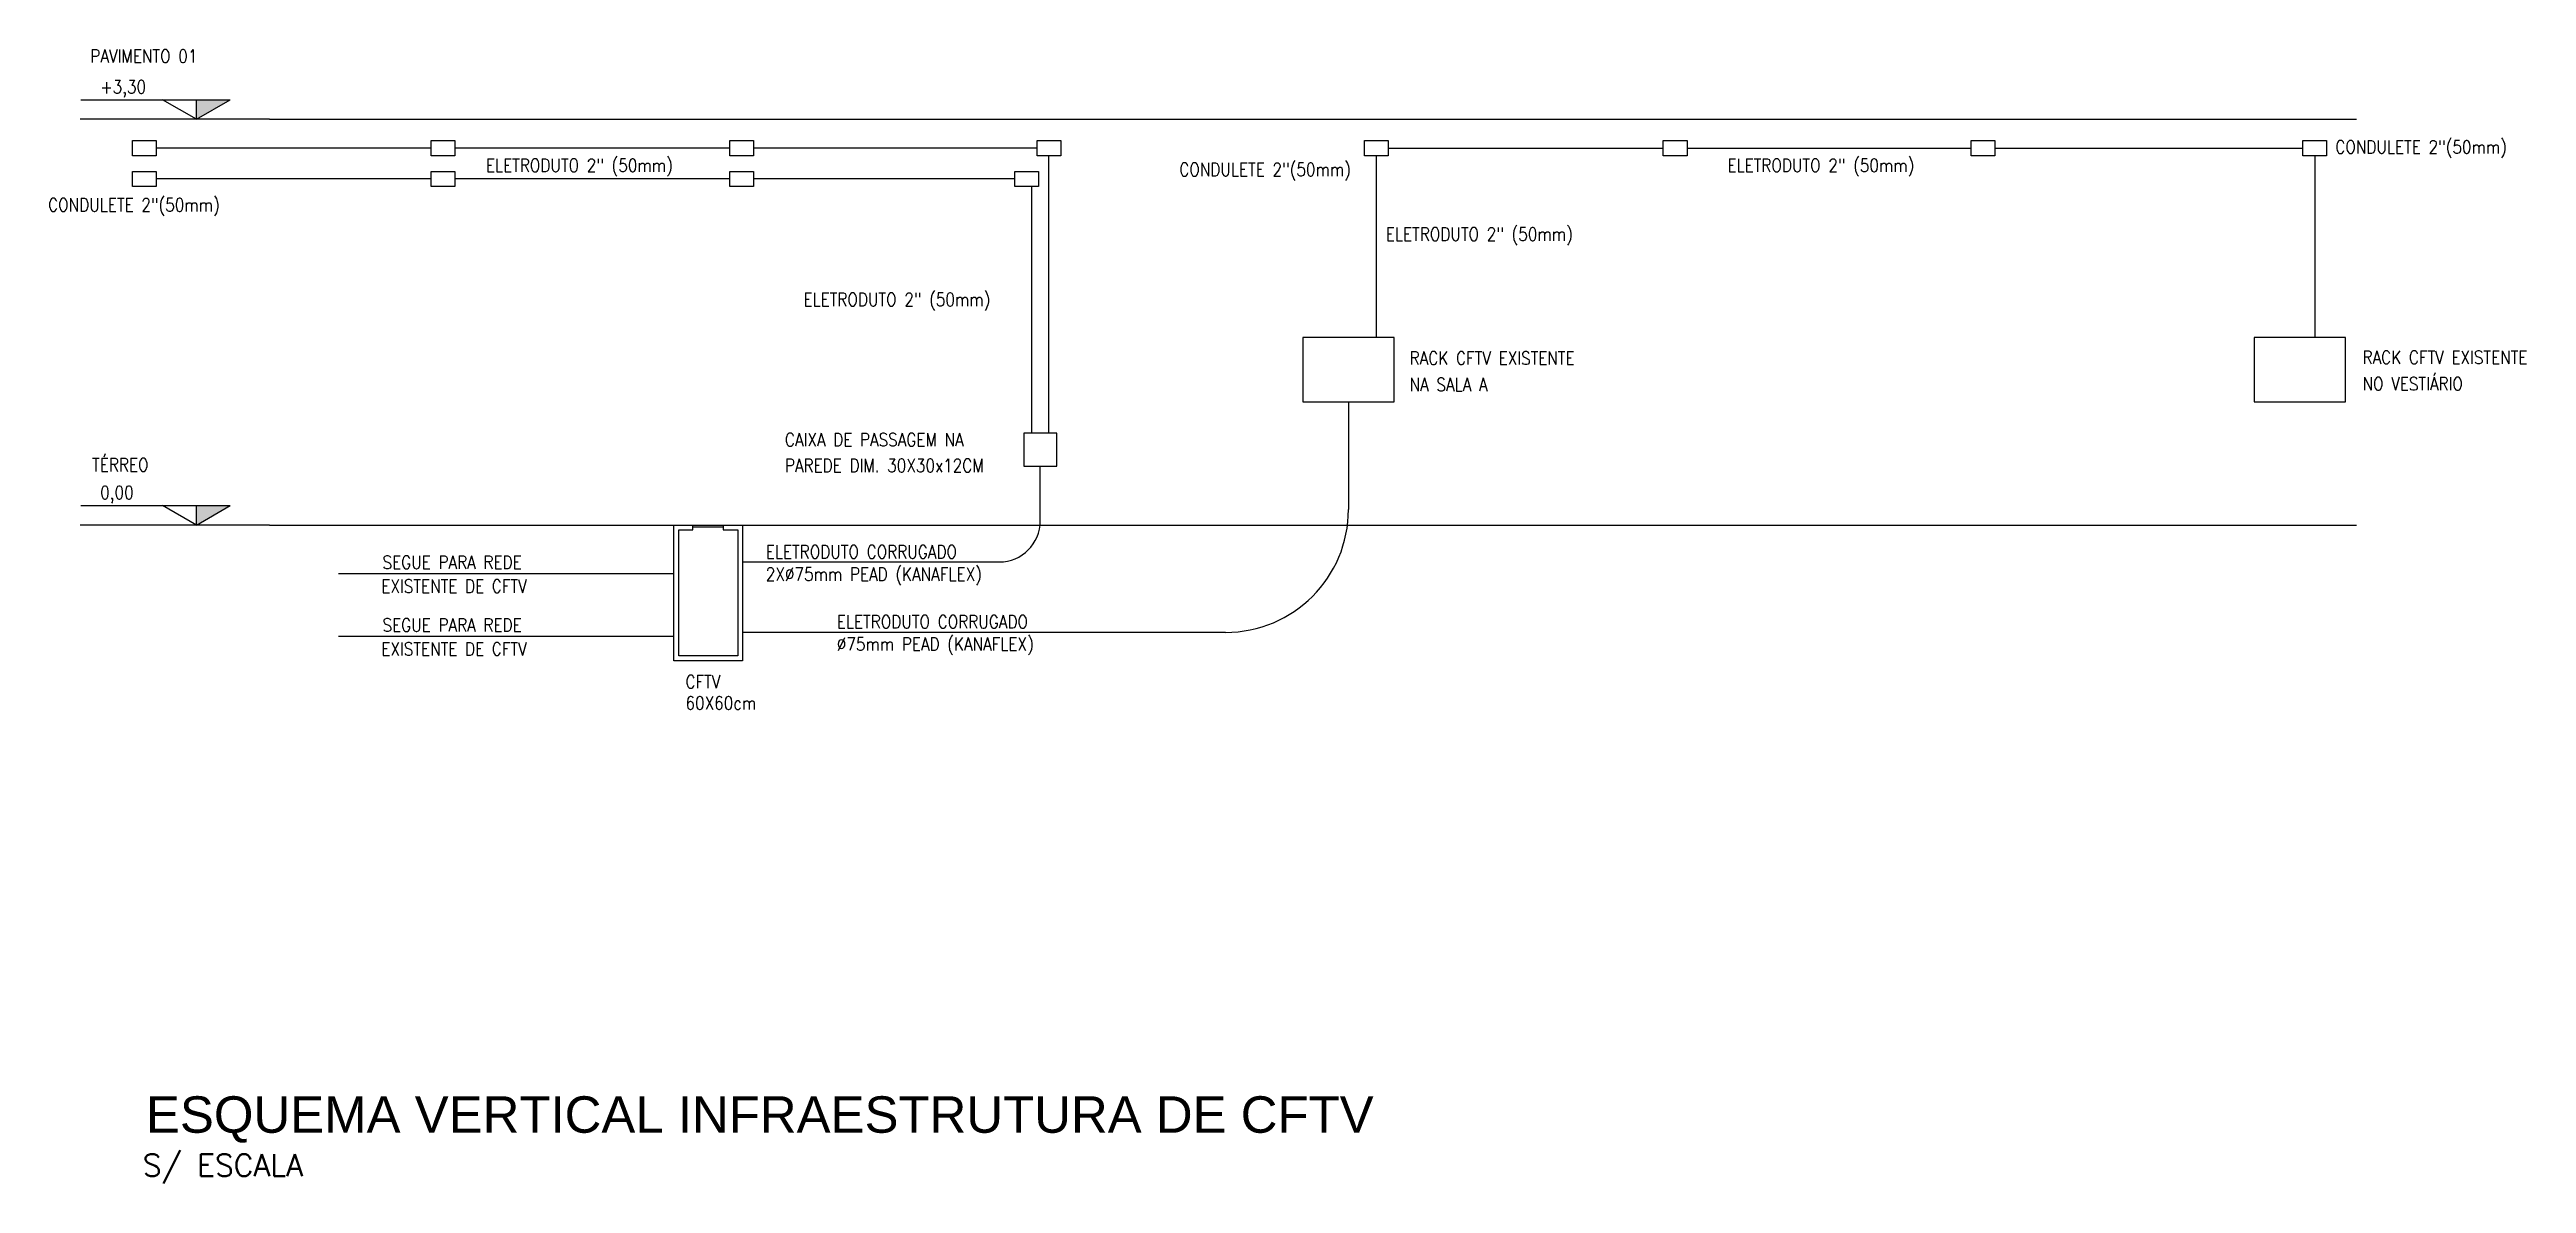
# Model space of a CAD drawing. Header units: millimetres. Extents: x -8 to 5830, y -596 to 3598.
# Drawn here: x 1228.58 to 1258.78, y 2294.89 to 2308.71 of the extents above; entities that cross this region are included whole.
import ezdxf

# ---------------------------------------------------------------- set-up
doc = ezdxf.new("R2010")
doc.units = ezdxf.units.MM
doc.linetypes.add('HIDDEN', pattern=[9.525, 6.35, -3.175])
doc.layers.get('0').update_dxf_attribs({"color": 9})
for name, color, linetype in [('CAIXAS', 4, 'Continuous'), ('INSTALAÇÕES', 7, 'Continuous'), ('LINHAS', 8, 'Continuous'), ('TEXTOS', 2, 'Continuous'), ('TIT', 7, 'Continuous')]:
    doc.layers.add(name, color=color, linetype=linetype)
doc.styles.add('ROMANS', font='romans')
doc.styles.add('SANSSERIF', font='sas_____.pfb', dxfattribs={"height": 30})

msp = doc.modelspace()

# ---------------------------------------------------------------- texts
at = {"layer": 'TEXTOS', "color": 7, "style": 'ROMANS', "width": 0.85}
for s, p in [('PAVIMENTO 01', (1229.074, 2308.555)), ('+3,30', (1229.194, 2308.18)), ('CONDULETE 2"(50mm)', (1256.448, 2307.447)), ('ELETRODUTO 2" (50mm)', (1233.897, 2307.223)), ('CONDULETE 2"(50mm)', (1242.352, 2307.172)), ('ELETRODUTO 2" (50mm)', (1249.036, 2307.223)), ('CONDULETE 2"(50mm)', (1228.559, 2306.741)), ('ELETRODUTO 2" (50mm)', (1244.871, 2306.384)), ('ELETRODUTO 2" (50mm)', (1237.769, 2305.587)), ('RACK CFTV EXISTENTE', (1245.161, 2304.873)), ('RACK CFTV EXISTENTE', (1256.78, 2304.882)), ('NO VESTIÁRIO', (1256.78, 2304.56)), ('NA SALA A', (1245.161, 2304.551)), ('CAIXA DE PASSAGEM NA', (1237.543, 2303.878)), ('TÉRREO', (1229.096, 2303.571)), ('PAREDE DIM. 30X30x12CM', (1237.543, 2303.563)), ('0,00', (1229.194, 2303.233)), ('ELETRODUTO CORRUGADO', (1237.31, 2302.51)), ('SEGUE PARA REDE', (1232.637, 2302.383)), ('2XØ75mm PEAD (KANAFLEX)', (1237.31, 2302.238)), ('EXISTENTE DE CFTV', (1232.623, 2302.091)), ('SEGUE PARA REDE', (1232.637, 2301.618)), ('ELETRODUTO CORRUGADO', (1238.176, 2301.658)), ('EXISTENTE DE CFTV', (1232.623, 2301.326)), ('Ø75mm PEAD (KANAFLEX)', (1238.176, 2301.386)), ('CFTV', (1236.331, 2300.927)), ('60X60cm', (1236.331, 2300.667))]:
    msp.add_text(s, height=0.16, dxfattribs=at).set_placement(p)
at = {"layer": 'TIT', "style": 'SANSSERIF'}
msp.add_text('ESQUEMA VERTICAL INFRAESTRUTURA DE CFTV', height=0.44444, dxfattribs=at).set_placement((1229.752, 2295.507))
at = {"layer": 'TIT', "color": 1, "style": 'ROMANS'}
msp.add_text('S/ ESCALA', height=0.2667, dxfattribs=at).set_placement((1229.714, 2294.978))

# ---------------------------------------------------------------- hatches: boundary and pattern name
at = {"layer": 'LINHAS'}
for points in [[(1230.367, 2307.864), (1230.78, 2308.102), (1230.367, 2308.102)], [(1230.367, 2302.917), (1230.78, 2303.155), (1230.367, 2303.155)]]:
    msp.add_hatch(color=256, dxfattribs=at).paths.add_polyline_path(points)

# ---------------------------------------------------------------- linework, layer by layer
at = {"color": 4}
for p, q in [((1233.228, 2307.513), (1229.875, 2307.513)), ((1236.87, 2307.513), (1233.517, 2307.513)), ((1240.618, 2307.513), (1237.16, 2307.513)), ((1244.901, 2307.513), (1248.254, 2307.513)), ((1248.544, 2307.513), (1252.008, 2307.513)), ((1252.297, 2307.513), (1256.052, 2307.513)), ((1240.763, 2304.036), (1240.763, 2307.42)), ((1244.757, 2305.204), (1244.757, 2307.42)), ((1256.197, 2307.42), (1256.197, 2305.204)), ((1233.228, 2307.137), (1229.875, 2307.137)), ((1236.87, 2307.137), (1233.517, 2307.137)), ((1240.348, 2307.137), (1237.16, 2307.137)), ((1240.555, 2304.036), (1240.555, 2307.044)), ((1244.415, 2304.42), (1244.415, 2303.108)), ((1240.657, 2302.967), (1240.657, 2303.636)), ((1237.028, 2302.467), (1240.157, 2302.467)), ((1236.189, 2302.322), (1232.098, 2302.322)), ((1236.189, 2301.557), (1232.098, 2301.557)), ((1242.915, 2301.608), (1237.028, 2301.608))]:
    msp.add_line(p, q, dxfattribs=at)
msp.add_lwpolyline([(1240.457, 2303.636), (1240.857, 2303.636), (1240.857, 2304.036), (1240.457, 2304.036)], close=True, dxfattribs=at)
for centre, radius in [((1240.157, 2302.967), 0.5), ((1242.915, 2303.108), 1.5)]:
    msp.add_arc(centre, radius, 270, 0, dxfattribs=at)
at = {"layer": 'CAIXAS'}
for points in [[(1236.792, 2302.917), (1237.028, 2302.917), (1237.028, 2301.263), (1236.189, 2301.263), (1236.189, 2302.917), (1236.422, 2302.917)], [(1236.792, 2302.917), (1236.792, 2302.857), (1236.968, 2302.857), (1236.968, 2301.323), (1236.249, 2301.323), (1236.249, 2302.857), (1236.422, 2302.857), (1236.422, 2302.917)]]:
    msp.add_lwpolyline(points, dxfattribs=at)
at = {"layer": 'CAIXAS', "color": 1}
msp.add_lwpolyline([(1236.422, 2302.917), (1236.792, 2302.917), (1236.792, 2302.891), (1236.422, 2302.891)], close=True, dxfattribs=at)
at = {"layer": 'INSTALAÇÕES', "color": 4}
for points in [[(1229.586, 2307.605), (1229.875, 2307.605), (1229.875, 2307.42), (1229.586, 2307.42)], [(1233.228, 2307.605), (1233.517, 2307.605), (1233.517, 2307.42), (1233.228, 2307.42)], [(1236.87, 2307.605), (1237.16, 2307.605), (1237.16, 2307.42), (1236.87, 2307.42)], [(1240.618, 2307.605), (1240.907, 2307.605), (1240.907, 2307.42), (1240.618, 2307.42)], [(1244.612, 2307.605), (1244.901, 2307.605), (1244.901, 2307.42), (1244.612, 2307.42)], [(1248.254, 2307.605), (1248.544, 2307.605), (1248.544, 2307.42), (1248.254, 2307.42)], [(1252.008, 2307.605), (1252.297, 2307.605), (1252.297, 2307.42), (1252.008, 2307.42)], [(1256.052, 2307.605), (1256.342, 2307.605), (1256.342, 2307.42), (1256.052, 2307.42)], [(1229.586, 2307.229), (1229.875, 2307.229), (1229.875, 2307.044), (1229.586, 2307.044)], [(1233.228, 2307.229), (1233.517, 2307.229), (1233.517, 2307.044), (1233.228, 2307.044)], [(1236.87, 2307.229), (1237.16, 2307.229), (1237.16, 2307.044), (1236.87, 2307.044)], [(1240.348, 2307.229), (1240.637, 2307.229), (1240.637, 2307.044), (1240.348, 2307.044)], [(1243.859, 2304.42), (1244.971, 2304.42), (1244.971, 2305.204), (1243.859, 2305.204)], [(1255.46, 2304.42), (1256.571, 2304.42), (1256.571, 2305.204), (1255.46, 2305.204)]]:
    msp.add_lwpolyline(points, close=True, dxfattribs=at)
at = {"layer": 'LINHAS'}
for p, q in [((1228.956, 2308.102), (1230.78, 2308.102)), ((1230.367, 2307.864), (1229.953, 2308.102)), ((1230.367, 2307.864), (1230.367, 2308.102)), ((1230.367, 2307.864), (1230.78, 2308.102)), ((1231.259, 2307.864), (1256.706, 2307.864)), ((1228.956, 2303.155), (1230.78, 2303.155)), ((1230.367, 2302.917), (1229.953, 2303.155)), ((1230.367, 2302.917), (1230.367, 2303.155)), ((1230.367, 2302.917), (1230.78, 2303.155)), ((1231.259, 2302.917), (1256.706, 2302.917))]:
    msp.add_line(p, q, dxfattribs=at)
at = {"layer": 'LINHAS', "linetype": 'HIDDEN', "ltscale": 5}
for p, q in [((1231.259, 2307.864), (1228.95, 2307.864)), ((1231.259, 2302.917), (1228.95, 2302.917))]:
    msp.add_line(p, q, dxfattribs=at)

msp.set_redraw_order([(e.dxf.handle, doc.entitydb.next_handle()) for e in msp.query("TEXT MTEXT ATTDEF DIMENSION ARC_DIMENSION")])  # texts and dimensions are drawn at this point

doc.saveas('drawing.dxf')
